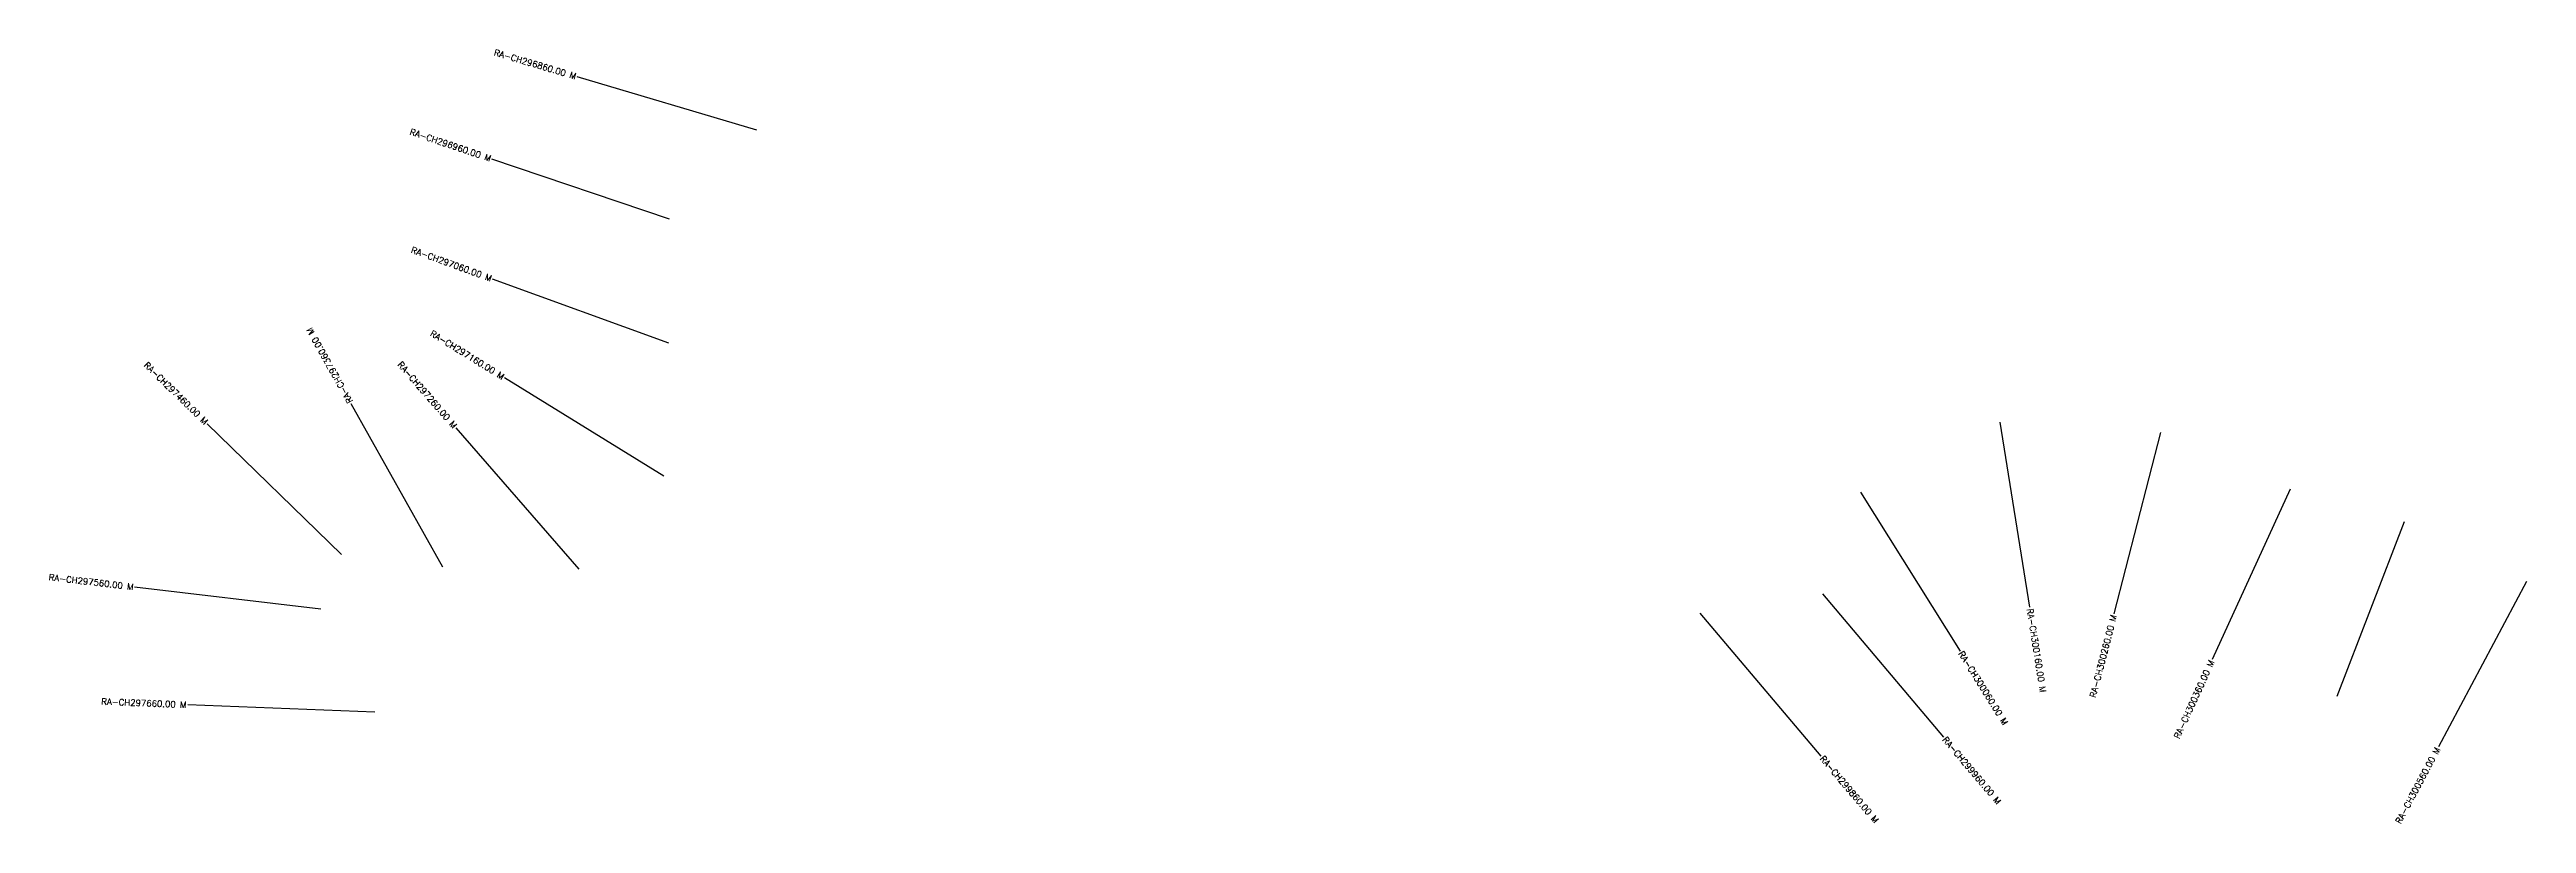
# Model space of a CAD drawing. Header units: metres. Extents: x 281119 to 291005, y 2015893 to 2018246.
# Drawn here: x 281119 to 283102, y 2015893 to 2016513 of the extents above; entities that cross this region are included whole.
import ezdxf
from ezdxf.enums import TextEntityAlignment as Align

# ---------------------------------------------------------------- set-up
doc = ezdxf.new("R2010")
doc.units = ezdxf.units.M
doc.layers.add('CS', color=134, linetype='Continuous')
doc.layers.add('CSMark', color=6, linetype='Continuous')
doc.styles.get("Standard").update_dxf_attribs({"font": 'simplex.shx'})

msp = doc.modelspace()

# ---------------------------------------------------------------- texts
at = {"layer": 'CSMark'}
for s, rotation, p in [('RA-CH296860.00 M', 343.4393, (281540.4, 2016491.9)), ('RA-CH296960.00 M', 341.2715, (281472.2, 2016426)), ('RA-CH297060.00 M', 339.9665, (281472.8, 2016329.9)), ('RA-CH297160.00 M', 328.2983, (281482.4, 2016250.9)), ('RA-CH297460.00 M', 315.6893, (281244.6, 2016214.3)), ('RA-CH297260.00 M', 311.0207, (281443.8, 2016211)), ('RA-CH297560.00 M', 353.2815, (281186.2, 2016082.9)), ('RA-CH300260.00 M', 75.6318, (282771.2, 2016060.4)), ('RA-CH300360.00 M', 65.4976, (282849.7, 2016023.9)), ('RA-CH297660.00 M', 357.7076, (281228.6, 2015988.5)), ('RA-CH300560.00 M', 61.9891, (283030.6, 2015954))]:
    msp.add_text(s, height=5, rotation=rotation, dxfattribs=at).set_placement(p, align=Align.MIDDLE_RIGHT)
for s, rotation, p in [('RA-CH297360.00 M', 119.2529, (281359.9, 2016230.5)), ('RA-CH300160.00 M', 279.0989, (282704, 2016065.7)), ('RA-CH300060.00 M', 302.0541, (282648.7, 2016030.8)), ('RA-CH299960.00 M', 310.1729, (282635.6, 2015962)), ('RA-CH299860.00 M', 310.3199, (282537.5, 2015946.8))]:
    msp.add_text(s, height=5, rotation=rotation, dxfattribs=at).set_placement(p, align=Align.MIDDLE_LEFT)

# ---------------------------------------------------------------- linework, layer by layer
at = {"layer": 'CS'}
for p, q in [((281685.1, 2016448.9), (281541.4, 2016491.6)), ((281615.2, 2016377.5), (281473.1, 2016425.6)), ((281614.6, 2016278.2), (281473.7, 2016329.6)), ((281610.8, 2016171.6), (281483.2, 2016250.4)), ((281433.7, 2016098.8), (281360.4, 2016229.7)), ((281352.7, 2016108.8), (281245.3, 2016213.6)), ((281542.9, 2016097.1), (281444.5, 2016210.3)), ((282680.1, 2016214.8), (282703.8, 2016066.7)), ((282808.6, 2016206.7), (282771.4, 2016061.4)), ((282912.3, 2016161.3), (282850.1, 2016024.8)), ((282568.6, 2016158.8), (282648.2, 2016031.6)), ((283003.7, 2016135.2), (282949.8, 2015995.2)), ((281336.1, 2016065.2), (281187.1, 2016082.8)), ((283101.5, 2016087.3), (283031.1, 2015954.9)), ((282538.2, 2016077.4), (282634.9, 2015962.7)), ((282439.8, 2016061.9), (282536.8, 2015947.5)), ((281379.4, 2015982.5), (281229.6, 2015988.5))]:
    msp.add_line(p, q, dxfattribs=at)

msp.set_redraw_order([(e.dxf.handle, doc.entitydb.next_handle()) for e in msp.query("TEXT MTEXT ATTDEF DIMENSION ARC_DIMENSION")])  # texts and dimensions are drawn at this point

doc.saveas('drawing.dxf')
